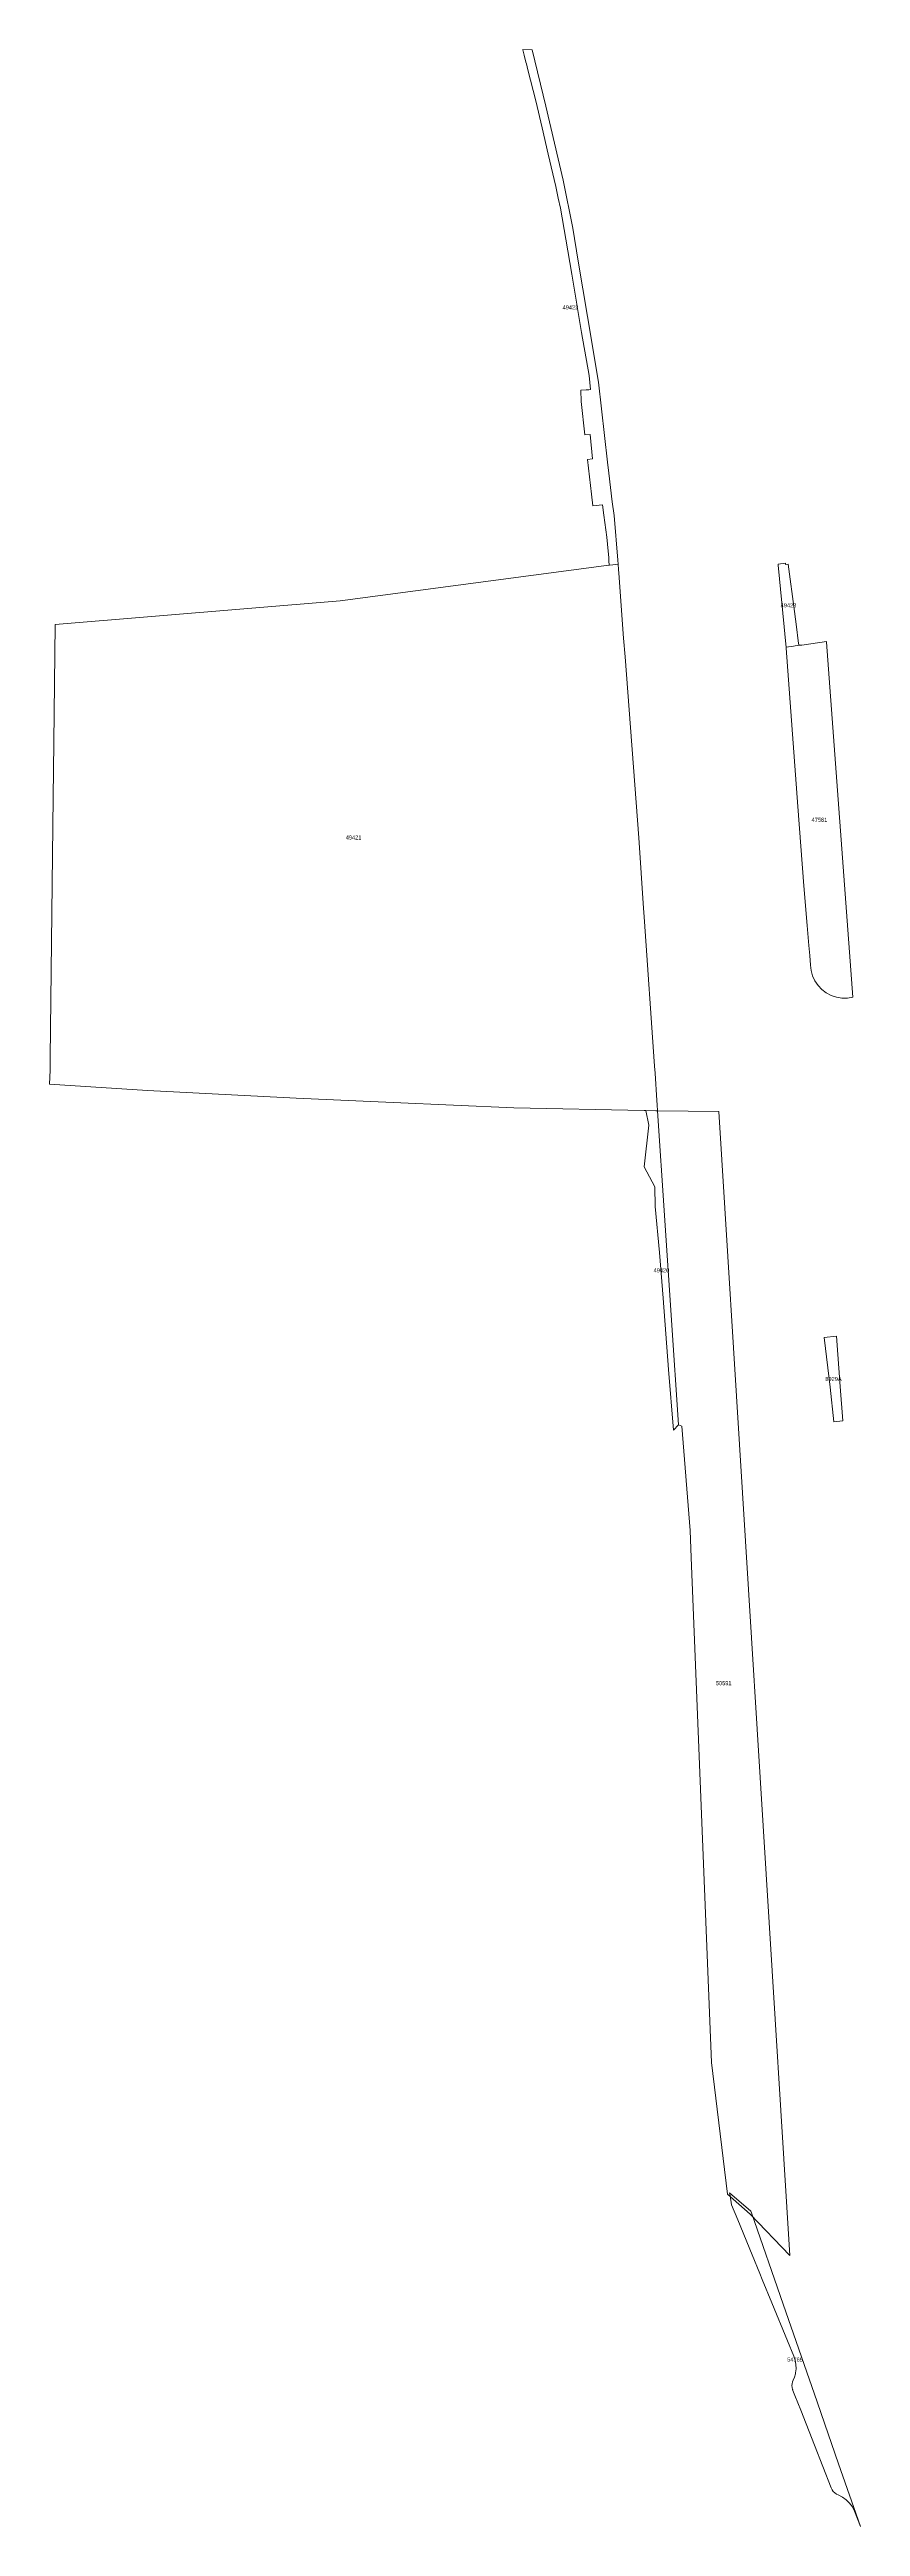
# Model space of a CAD drawing. Header units: metres. Extents: x 105313 to 106240, y 111784 to 118148.
# Drawn here: x 105726 to 105925, y 117082 to 117688 of the extents above; entities that cross this region are included whole.
import ezdxf
from ezdxf.enums import TextEntityAlignment as Align

# ---------------------------------------------------------------- set-up
doc = ezdxf.new("R2010")
doc.units = ezdxf.units.M
doc.layers.add('60-PREDIAL-COD', color=8, linetype='Continuous', lineweight=5)
doc.layers.add('60-PREDIAL-LOTE', color=42, linetype='CONTINUOUS', lineweight=13)

msp = doc.modelspace()

# ---------------------------------------------------------------- linework, layer by layer
at = {"layer": '60-PREDIAL-LOTE'}
for points in [[(105860.6744, 117606.6967), (105862.9313, 117587.0722), (105863.2355, 117584.4275), (105864.0476, 117577.3655), (105864.5227, 117574.0099), (105865.4014, 117563.0856), (105865.4784, 117562.1287), (105864.2386, 117561.9918), (105864.1861, 117561.9848), (105863.3623, 117561.8754), (105863.3141, 117561.9965), (105863.2498, 117562.8342), (105863.1875, 117563.6456), (105862.9248, 117567.0698), (105862.7192, 117568.711), (105862.0387, 117574.1434), (105861.7032, 117576.6275), (105859.281, 117576.452), (105858.9538, 117579.2352), (105858.0037, 117587.7826), (105859.2081, 117587.8995), (105858.6654, 117593.8994), (105857.3438, 117593.7831), (105856.446, 117601.948), (105856.355, 117604.746), (105856.3648, 117604.7462), (105857.6787, 117604.7816), (105858.0319, 117604.7903), (105858.0862, 117604.7996), (105858.3724, 117604.8399), (105858.7045, 117604.9291), (105858.4256, 117608.3207), (105856.5622, 117618.825), (105855.4961, 117625.2083), (105855.486, 117625.2686), (105854.2421, 117632.6049), (105854.1519, 117633.1369), (105852.7003, 117641.698), (105851.4186, 117649.2594), (105850.8554, 117651.7042), (105850.2238, 117654.5816), (105848.3635, 117662.484), (105846.8965, 117668.9542), (105845.3554, 117675.5641), (105843.4321, 117683.1487), (105843.0642, 117684.5995), (105842.9473, 117685.0608), (105842.5209, 117686.7421), (105842.1997, 117688.0089), (105842.1727, 117688.1155), (105844.4369, 117688.0647), (105847.7843, 117674.2337), (105852.0218, 117656.1028), (105854.4211, 117644.3966), (105855.7549, 117636.3394), (105858.0066, 117622.7373), (105860.6744, 117606.6967)], [(105865.5744, 117560.8612), (105865.6471, 117559.9021), (105866.852, 117543.999), (105867.1946, 117539.4769), (105870.5561, 117495.1091), (105871.7398, 117477.9635), (105871.8899, 117475.7888), (105874.4114, 117439.2654), (105874.5307, 117437.5379), (105874.9918, 117430.8584), (105875.0684, 117429.749), (105875.166, 117428.3358), (105875.148, 117428.336), (105875.1353, 117428.3366), (105874.7564, 117428.3447), (105872.3115, 117428.3965), (105871.8416, 117428.4065), (105840, 117429.0817), (105810.4146, 117430.3913), (105786.6813, 117431.4419), (105750.3058, 117433.3282), (105726.3736, 117434.8429), (105726.514, 117438.2554), (105726.5477, 117441.2832), (105727.2572, 117504.9977), (105727.4073, 117518.4833), (105727.7287, 117547.3425), (105797.518, 117553.1321), (105863.2607, 117561.8619), (105863.3623, 117561.8754), (105864.1861, 117561.9848), (105864.2386, 117561.9918), (105865.4783, 117562.1296), (105865.5744, 117560.8612)], [(105908.4395, 117542.0519), (105906.5863, 117541.7899), (105906.4395, 117543.3805), (105906.1172, 117546.7751), (105904.6924, 117561.9155), (105904.6749, 117562.1014), (105906.4192, 117562.3454), (105906.4454, 117562.0736), (105907.0675, 117562.134), (105908.641, 117550.525), (105909.1491, 117546.7846), (105909.5827, 117543.3791), (105909.7186, 117542.3121), (105908.4395, 117542.0519)], [(105922.9443, 117456.1417), (105921.6078, 117455.9273), (105920.2541, 117455.9301), (105918.9184, 117456.1499), (105917.6352, 117456.5811), (105916.4378, 117457.2124), (105915.3571, 117458.0277), (105914.4212, 117459.0056), (105913.6542, 117460.121), (105913.076, 117461.345), (105912.7015, 117462.6459), (105912.5406, 117463.9899), (105912.3836, 117466.3126), (105912.1625, 117468.7891), (105911.7289, 117473.6451), (105910.9436, 117483.3707), (105909.5016, 117502.8388), (105906.6006, 117541.5981), (105906.5863, 117541.7899), (105908.4395, 117542.0519), (105909.7186, 117542.3121), (105910.4392, 117542.3346), (105916.4876, 117543.1897), (105916.4975, 117543.0563), (105922.9443, 117456.1417)], [(105880.3096, 117351.448), (105879.0793, 117350.1342), (105877.833, 117364.9871), (105876.4894, 117382.4413), (105875.6326, 117393.6485), (105874.5608, 117404.8802), (105874.4783, 117409.6852), (105871.8725, 117414.5743), (105873.0105, 117424.8353), (105872.3115, 117428.3965), (105874.7564, 117428.3447), (105875.1353, 117428.3366), (105875.148, 117428.336), (105880.3096, 117351.448)], [(105880.3096, 117351.448), (105875.148, 117428.336), (105890.1465, 117428.1206), (105907.5098, 117148.0724), (105897.817, 117158.18), (105892.2728, 117163.1104), (105888.3224, 117195.3692), (105883.3985, 117318.9425), (105883.1337, 117325.5912), (105881.0632, 117351.1488), (105880.3096, 117351.448)], [(105920.465, 117352.458), (105918.2849, 117352.2159), (105917.3853, 117360.7038), (105915.9376, 117372.8208), (105918.8996, 117373.1141), (105919.8724, 117360.8519), (105920.465, 117352.458)], [(105923.1787, 117086.4175), (105924.7931, 117081.7709), (105923.3367, 117085.5207), (105922.8259, 117086.557), (105922.1508, 117087.4954), (105921.33, 117088.3101), (105920.3858, 117088.979), (105919.3439, 117089.4838), (105918.896, 117089.7009), (105918.4901, 117089.9888), (105918.1376, 117090.3396), (105917.8481, 117090.7437), (105917.6295, 117091.1899), (105913.5255, 117101.6819), (105910.1878, 117110.2146), (105908.7718, 117113.8347), (105908.2841, 117115.082), (105908.2822, 117115.0865), (105908.2811, 117115.0896), (105908.2447, 117115.1823), (105908.1952, 117115.32), (105908.0812, 117115.774), (105908.0391, 117116.2402), (105908.0701, 117116.7073), (105908.1734, 117117.1638), (105908.3465, 117117.5989), (105908.6625, 117118.349), (105908.8892, 117119.1304), (105908.9369, 117119.3581), (105909.0584, 117120.3969), (105909.0237, 117121.4421), (105908.8337, 117122.4706), (105908.4926, 117123.4595), (105906.9452, 117127.2253), (105903.1174, 117136.5417), (105900.7831, 117142.2232), (105900.7814, 117142.2273), (105900.1782, 117143.6957), (105898.3065, 117148.2511), (105894.7819, 117156.8293), (105893.2698, 117160.5017), (105892.9058, 117162.687), (105892.7741, 117163.4777), (105897.9577, 117158.9816), (105898.1062, 117158.5544), (105905.9217, 117136.2251), (105914.1989, 117112.2601), (105915.1781, 117109.4424), (105919.4611, 117097.1156), (105923.1787, 117086.4175)]]:
    msp.add_lwpolyline(points, close=True, dxfattribs=at)

# ---------------------------------------------------------------- texts
at = {"layer": '60-PREDIAL-COD'}
for s, p in [('49422', (105853.8256, 117624.9955)), ('49423', (105907.1968, 117552.0677)), ('47581', (105914.7653, 117499.5585)), ('49421', (105800.7698, 117495.2327)), ('49420', (105876.091, 117389.2654)), ('8929A', (105918.2013, 117362.665)), ('50591', (105891.3289, 117288.2042)), ('54765', (105908.7836, 117122.6243))]:
    msp.add_text(s, height=1, dxfattribs=at).set_placement(p, align=Align.MIDDLE_CENTER)

doc.saveas('drawing.dxf')
